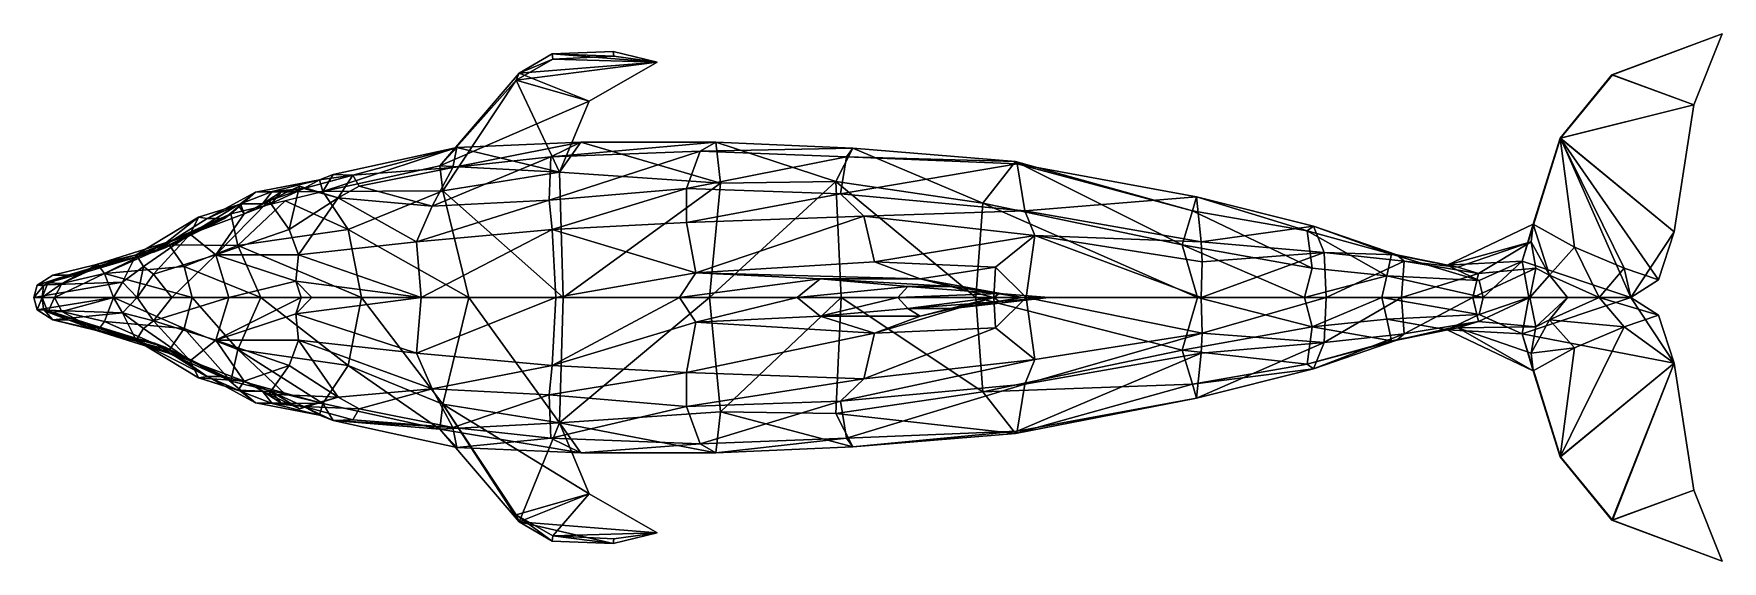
# Model space of a CAD drawing. Extents: x -4 to 4, y -1.25 to 1.25.
import ezdxf

# ---------------------------------------------------------------- set-up
doc = ezdxf.new("R2010")
doc.units = 0
doc.layers.add('dolph02', color=15, linetype='CONTINUOUS')

msp = doc.modelspace()

# ---------------------------------------------------------------- linework, layer by layer
at = {"layer": 'dolph02', "color": 0}
for points in [[(3.864916, 0.913591, 0.666968), (3.477261, 1.056589, 0.624121), (4, 1.251005, 0.627905)], [(4, 1.251005, 0.627905), (3.477261, 1.056589, 0.624121), (3.480078, 1.056589, 0.586947)], [(3.480078, 1.056589, 0.586947), (3.864916, 0.913591, 0.666968), (4, 1.251005, 0.627905)], [(-1.699679, 1.063954, 0.441479), (-1.713958, 1.030877, 0.415565), (-1.540056, 1.129963, 0.364686)], [(-1.540056, 1.129963, 0.364686), (-1.713958, 1.030877, 0.415565), (-1.046417, 1.115375, 0.366792)], [(-1.699679, 1.063954, 0.441479), (-1.543904, 1.155674, 0.391692), (-1.046417, 1.115375, 0.366792)], [(-1.540056, 1.129963, 0.364686), (-1.543904, 1.155674, 0.391692), (-1.699679, 1.063954, 0.441479)], [(-1.254445, 1.166652, 0.351507), (-1.046417, 1.115375, 0.366792), (-1.543904, 1.155674, 0.391692)], [(-1.252366, 1.144697, 0.33924), (-1.254445, 1.166652, 0.351507), (-1.543904, 1.155674, 0.391692)], [(-1.543904, 1.155674, 0.391692), (-1.540056, 1.129963, 0.364686), (-1.252366, 1.144697, 0.33924)], [(-1.046417, 1.115375, 0.366792), (-1.252366, 1.144697, 0.33924), (-1.540056, 1.129963, 0.364686)], [(-1.046417, 1.115375, 0.366792), (-1.254445, 1.166652, 0.351507), (-1.252366, 1.144697, 0.33924)], [(-1.713958, 1.030877, 0.415565), (-1.699679, 1.063954, 0.441479), (-2.07538, 0.623697, 0.632305)], [(-2.07538, 0.623697, 0.632305), (-1.699679, 1.063954, 0.441479), (-1.368188, 0.931935, 0.530276)], [(-1.368188, 0.931935, 0.530276), (-1.046417, 1.115375, 0.366792), (-1.713958, 1.030877, 0.415565)], [(-1.046417, 1.115375, 0.366792), (-1.368188, 0.931935, 0.530276), (-1.699679, 1.063954, 0.441479)], [(3.231511, 0.755717, 0.717809), (3.233691, 0.755717, 0.65437), (3.480078, 1.056589, 0.586947)], [(3.480078, 1.056589, 0.586947), (3.477261, 1.056589, 0.624121), (3.231511, 0.755717, 0.717809)], [(3.231511, 0.755717, 0.717809), (3.477261, 1.056589, 0.624121), (3.864916, 0.913591, 0.666968)], [(3.864916, 0.913591, 0.666968), (3.480078, 1.056589, 0.586947), (3.233691, 0.755717, 0.65437)], [(-2.07538, 0.623697, 0.632305), (-2.061754, 0.506266, 0.487539), (-1.713958, 1.030877, 0.415565)], [(-1.713958, 1.030877, 0.415565), (-2.061754, 0.506266, 0.487539), (-1.509323, 0.594376, 0.666291)], [(-1.509323, 0.594376, 0.666291), (-1.368188, 0.931935, 0.530276), (-1.713958, 1.030877, 0.415565)], [(-1.368188, 0.931935, 0.530276), (-1.509323, 0.594376, 0.666291), (-2.07538, 0.623697, 0.632305)], [(3.864916, 0.913591, 0.666968), (3.7722, 0.311849, 0.742648), (3.231511, 0.755717, 0.717809)], [(3.233691, 0.755717, 0.65437), (3.7722, 0.311849, 0.742648), (3.864916, 0.913591, 0.666968)], [(-1.407953, 0.737373, 1.132689), (-1.549743, 0.667752, 1.508992), (-2.014711, 0.616332, 1.407761)], [(-2.014711, 0.616332, 1.407761), (-1.995461, 0.711807, 1.063815), (-1.407953, 0.737373, 1.132689)], [(-1.509323, 0.594376, 0.666291), (-1.407953, 0.737373, 1.132689), (-1.995461, 0.711807, 1.063815)], [(-0.768554, 0.737373, 1.087203), (-0.84193, 0.693463, 1.358752), (-1.549743, 0.667752, 1.508992)], [(-1.549743, 0.667752, 1.508992), (-1.407953, 0.737373, 1.132689), (-0.768554, 0.737373, 1.087203)], [(-1.407953, 0.737373, 1.132689), (-1.509323, 0.594376, 0.666291), (-0.746455, 0.542955, 0.595525)], [(-0.746455, 0.542955, 0.595525), (-0.768554, 0.737373, 1.087203), (-1.407953, 0.737373, 1.132689)], [(-0.84193, 0.693463, 1.358752), (-0.768554, 0.737373, 1.087203), (-0.119145, 0.708052, 1.090813)], [(-0.199889, 0.550321, 0.62499), (-0.119145, 0.708052, 1.090813), (-0.768554, 0.737373, 1.087203)], [(-0.768554, 0.737373, 1.087203), (-0.746455, 0.542955, 0.595525), (-0.199889, 0.550321, 0.62499)], [(3.10482, 0.348537, 0.912976), (3.051574, 0.172462, 0.687838), (3.233691, 0.755717, 0.65437)], [(3.051574, 0.172462, 0.687838), (3.566255, 0, 0.819774), (3.233691, 0.755717, 0.65437)], [(3.233691, 0.755717, 0.65437), (3.231511, 0.755717, 0.717809), (3.10482, 0.348537, 0.912976)], [(3.231511, 0.755717, 0.717809), (3.300796, 0.238473, 0.872694), (3.10482, 0.348537, 0.912976)], [(3.231511, 0.755717, 0.717809), (3.7722, 0.311849, 0.742648), (3.69772, 0.084354, 0.815966)], [(3.69772, 0.084354, 0.815966), (3.535598, 0.139385, 0.823975), (3.231511, 0.755717, 0.717809)], [(3.231511, 0.755717, 0.717809), (3.535598, 0.139385, 0.823975), (3.300796, 0.238473, 0.872694)], [(3.7722, 0.311849, 0.742648), (3.233691, 0.755717, 0.65437), (3.566255, 0, 0.819774)], [(-1.995461, 0.711807, 1.063815), (-2.582183, 0.583398, 0.913712), (-2.630337, 0.502656, 0.73364)], [(-2.630337, 0.502656, 0.73364), (-2.07538, 0.623697, 0.632305), (-1.995461, 0.711807, 1.063815)], [(-2.487793, 0.579643, 1.16357), (-2.582183, 0.583398, 0.913712), (-1.995461, 0.711807, 1.063815)], [(-1.995461, 0.711807, 1.063815), (-2.014711, 0.616332, 1.407761), (-2.487793, 0.579643, 1.16357)], [(-1.549743, 0.667752, 1.508992), (-1.558352, 0.462213, 1.848429), (-2.111991, 0.432891, 1.655139)], [(-2.111991, 0.432891, 1.655139), (-2.014711, 0.616332, 1.407761), (-1.549743, 0.667752, 1.508992)], [(-1.995461, 0.711807, 1.063815), (-2.07538, 0.623697, 0.632305), (-1.509323, 0.594376, 0.666291)], [(-0.84193, 0.693463, 1.358752), (-0.907939, 0.517244, 1.817353), (-1.558352, 0.462213, 1.848429)], [(-1.558352, 0.462213, 1.848429), (-1.549743, 0.667752, 1.508992), (-0.84193, 0.693463, 1.358752)], [(-0.907939, 0.517244, 1.817353), (-0.84193, 0.693463, 1.358752), (-0.148467, 0.667752, 1.432127)], [(-0.148467, 0.667752, 1.432127), (-0.17779, 0.491678, 1.79901), (-0.907939, 0.517244, 1.817353)], [(-0.119145, 0.708052, 1.090813), (-0.148467, 0.667752, 1.432127), (-0.84193, 0.693463, 1.358752)], [(-0.119145, 0.708052, 1.090813), (-0.199889, 0.550321, 0.62499), (0.497185, 0.447623, 0.588302)], [(-0.17779, 0.491678, 1.79901), (-0.148467, 0.667752, 1.432127), (0.658671, 0.634675, 1.344019)], [(-0.148467, 0.667752, 1.432127), (-0.119145, 0.708052, 1.090813), (0.651303, 0.645653, 0.955183)], [(0.651303, 0.645653, 0.955183), (0.658671, 0.634675, 1.344019), (-0.148467, 0.667752, 1.432127)], [(0.497185, 0.447623, 0.588302), (0.651303, 0.645653, 0.955183), (-0.119145, 0.708052, 1.090813)], [(0.651303, 0.645653, 0.955183), (0.497185, 0.447623, 0.588302), (1.440729, 0.249449, 0.633347)], [(0.658671, 0.634675, 1.344019), (0.651303, 0.645653, 0.955183), (1.489652, 0.410935, 0.936933)], [(1.440729, 0.249449, 0.633347), (1.489652, 0.410935, 0.936933), (0.651303, 0.645653, 0.955183)], [(-2.487793, 0.579643, 1.16357), (-2.720284, 0.517244, 1.112884), (-2.645588, 0.557688, 0.904197)], [(-2.720284, 0.517244, 1.112884), (-2.487793, 0.579643, 1.16357), (-2.557632, 0.473334, 1.430699)], [(-2.582183, 0.583398, 0.913712), (-2.645588, 0.557688, 0.904197), (-2.630337, 0.502656, 0.73364)], [(-2.645588, 0.557688, 0.904197), (-2.582183, 0.583398, 0.913712), (-2.487793, 0.579643, 1.16357)], [(-2.061754, 0.506266, 0.487539), (-2.07538, 0.623697, 0.632305), (-2.630337, 0.502656, 0.73364)], [(-2.45762, 0.528367, 1.34876), (-2.557632, 0.473334, 1.430699), (-2.487793, 0.579643, 1.16357)], [(-2.45762, 0.528367, 1.34876), (-2.487793, 0.579643, 1.16357), (-2.014711, 0.616332, 1.407761)], [(-2.111991, 0.432891, 1.655139), (-2.45762, 0.528367, 1.34876), (-2.014711, 0.616332, 1.407761)], [(-1.491598, 0, 0.436539), (-1.509323, 0.594376, 0.666291), (-2.061754, 0.506266, 0.487539)], [(-0.746455, 0.542955, 0.595525), (-1.509323, 0.594376, 0.666291), (-1.491598, 0, 0.436539)], [(0.658671, 0.634675, 1.344019), (0.695358, 0.410935, 1.685189), (-0.17779, 0.491678, 1.79901)], [(1.489652, 0.410935, 0.936933), (1.508366, 0.476945, 1.290917), (0.658671, 0.634675, 1.344019)], [(0.695358, 0.410935, 1.685189), (0.658671, 0.634675, 1.344019), (1.508366, 0.476945, 1.290917)], [(-2.949983, 0.4989, 0.874268), (-3.02002, 0.443868, 0.961109), (-3.17811, 0.374248, 0.830755)], [(-3.17811, 0.374248, 0.830755), (-3.096178, 0.374248, 0.66553), (-2.949983, 0.4989, 0.874268)], [(-2.949983, 0.4989, 0.874268), (-3.096178, 0.374248, 0.66553), (-3.066291, 0.396202, 0.582169)], [(-3.066291, 0.396202, 0.582169), (-2.630337, 0.502656, 0.73364), (-2.949983, 0.4989, 0.874268)], [(-2.915851, 0.443868, 1.107103), (-3.02002, 0.443868, 0.961109), (-2.870473, 0.502656, 0.945059)], [(-3.02002, 0.443868, 0.961109), (-2.949983, 0.4989, 0.874268), (-2.870473, 0.502656, 0.945059)], [(-2.949983, 0.4989, 0.874268), (-2.645588, 0.557688, 0.904197), (-2.870473, 0.502656, 0.945059)], [(-2.630337, 0.502656, 0.73364), (-2.645588, 0.557688, 0.904197), (-2.949983, 0.4989, 0.874268)], [(-2.830175, 0.4989, 1.074184), (-2.915851, 0.443868, 1.107103), (-2.870473, 0.502656, 0.945059)], [(-2.790169, 0.322826, 1.468428), (-2.88568, 0.458601, 1.292291), (-2.74125, 0.528367, 1.25826)], [(-2.720284, 0.517244, 1.112884), (-2.74125, 0.528367, 1.25826), (-2.88568, 0.458601, 1.292291)], [(-2.88568, 0.458601, 1.292291), (-2.872304, 0.447623, 1.188129), (-2.720284, 0.517244, 1.112884)], [(-2.645588, 0.557688, 0.904197), (-2.720284, 0.517244, 1.112884), (-2.870473, 0.502656, 0.945059)], [(-2.720284, 0.517244, 1.112884), (-2.830175, 0.4989, 1.074184), (-2.870473, 0.502656, 0.945059)], [(-2.630337, 0.502656, 0.73364), (-2.80814, 0.458601, 0.674787), (-2.510428, 0.322826, 0.359155)], [(-2.74125, 0.528367, 1.25826), (-2.557632, 0.473334, 1.430699), (-2.790169, 0.322826, 1.468428)], [(-2.557632, 0.473334, 1.430699), (-2.74125, 0.528367, 1.25826), (-2.720284, 0.517244, 1.112884)], [(-2.630337, 0.502656, 0.73364), (-2.510428, 0.322826, 0.359155), (-2.061754, 0.506266, 0.487539)], [(-2.557632, 0.473334, 1.430699), (-2.45762, 0.528367, 1.34876), (-2.111991, 0.432891, 1.655139)], [(-1.938238, 0, 0.377991), (-2.061754, 0.506266, 0.487539), (-2.510428, 0.322826, 0.359155)], [(-2.061754, 0.506266, 0.487539), (-1.938238, 0, 0.377991), (-1.491598, 0, 0.436539)], [(-1.543219, 0.322826, 2.119513), (-1.558352, 0.462213, 1.848429), (-0.907939, 0.517244, 1.817353)], [(-0.907939, 0.517244, 1.817353), (-0.907939, 0.355903, 2.07417), (-1.543219, 0.322826, 2.119513)], [(-1.491598, 0, 0.436539), (-0.797876, 0, 0.404862), (-0.746455, 0.542955, 0.595525)], [(-0.907939, 0.355903, 2.07417), (-0.907939, 0.517244, 1.817353), (-0.17779, 0.491678, 1.79901)], [(-0.17779, 0.491678, 1.79901), (-0.067725, 0.385224, 2.052071), (-0.907939, 0.355903, 2.07417)], [(-0.797876, 0, 0.404862), (-0.174178, 0, 0.45614), (-0.199889, 0.550321, 0.62499)], [(-0.199889, 0.550321, 0.62499), (-0.746455, 0.542955, 0.595525), (-0.797876, 0, 0.404862)], [(0.464252, 0, 0.430429), (0.497185, 0.447623, 0.588302), (-0.199889, 0.550321, 0.62499)], [(-0.199889, 0.550321, 0.62499), (-0.174178, 0, 0.45614), (0.464252, 0, 0.430429)], [(-0.067725, 0.385224, 2.052071), (-0.17779, 0.491678, 1.79901), (0.695358, 0.410935, 1.685189)], [(-3.031353, 0.440257, 1.002633), (-3.00387, 0.396202, 1.199061), (-3.258283, 0.300872, 0.973515)], [(-3.258283, 0.300872, 0.973515), (-3.219236, 0.381614, 0.911425), (-3.031353, 0.440257, 1.002633)], [(-3.031353, 0.440257, 1.002633), (-3.219236, 0.381614, 0.911425), (-3.17811, 0.374248, 0.830755)], [(-3.17811, 0.374248, 0.830755), (-3.02002, 0.443868, 0.961109), (-3.031353, 0.440257, 1.002633)], [(-3.137704, 0.201784, 1.317002), (-3.00387, 0.396202, 1.199061), (-2.88568, 0.458601, 1.292291)], [(-2.88568, 0.458601, 1.292291), (-2.790169, 0.322826, 1.468428), (-3.137704, 0.201784, 1.317002)], [(-2.80814, 0.458601, 0.674787), (-3.066291, 0.396202, 0.582169), (-3.033529, 0.245839, 0.266523)], [(-3.033529, 0.245839, 0.266523), (-2.510428, 0.322826, 0.359155), (-2.80814, 0.458601, 0.674787)], [(-3.00387, 0.396202, 1.199061), (-3.031353, 0.440257, 1.002633), (-3.02002, 0.443868, 0.961109)], [(-3.02002, 0.443868, 0.961109), (-2.915851, 0.443868, 1.107103), (-3.00387, 0.396202, 1.199061)], [(-3.00387, 0.396202, 1.199061), (-2.872304, 0.447623, 1.188129), (-2.88568, 0.458601, 1.292291)], [(-2.746011, 0.201784, 1.556795), (-2.790169, 0.322826, 1.468428), (-2.557632, 0.473334, 1.430699)], [(-2.186688, 0.264183, 1.863826), (-2.746011, 0.201784, 1.556795), (-2.557632, 0.473334, 1.430699)], [(-2.557632, 0.473334, 1.430699), (-2.111991, 0.432891, 1.655139), (-2.186688, 0.264183, 1.863826)], [(-1.558352, 0.462213, 1.848429), (-1.543219, 0.322826, 2.119513), (-2.186688, 0.264183, 1.863826)], [(-2.186688, 0.264183, 1.863826), (-2.111991, 0.432891, 1.655139), (-1.558352, 0.462213, 1.848429)], [(0.695358, 0.410935, 1.685189), (0.743023, 0.293504, 1.879607), (-0.067725, 0.385224, 2.052071)], [(0.497185, 0.447623, 0.588302), (0.464252, 0, 0.430429), (1.513324, 0, 0.591898)], [(1.513324, 0, 0.591898), (1.440729, 0.249449, 0.633347), (0.497185, 0.447623, 0.588302)], [(1.508366, 0.476945, 1.290917), (1.530652, 0.264183, 1.597945), (0.695358, 0.410935, 1.685189)], [(0.743023, 0.293504, 1.879607), (0.695358, 0.410935, 1.685189), (1.530652, 0.264183, 1.597945)], [(1.489652, 0.410935, 0.936933), (1.440729, 0.249449, 0.633347), (2.057514, 0.139385, 0.58016)], [(1.508366, 0.476945, 1.290917), (1.489652, 0.410935, 0.936933), (2.03351, 0.31546, 0.838347)], [(2.057514, 0.139385, 0.58016), (2.03351, 0.31546, 0.838347), (1.489652, 0.410935, 0.936933)], [(2.03351, 0.31546, 0.838347), (2.06389, 0.337559, 1.192844), (1.508366, 0.476945, 1.290917)], [(1.530652, 0.264183, 1.597945), (1.508366, 0.476945, 1.290917), (2.06389, 0.337559, 1.192844)], [(-3.219236, 0.381614, 0.911425), (-3.514718, 0.201784, 0.678276), (-3.427515, 0.216517, 0.531164)], [(-3.514718, 0.201784, 0.678276), (-3.219236, 0.381614, 0.911425), (-3.258283, 0.300872, 0.973515)], [(-3.427515, 0.216517, 0.531164), (-3.17811, 0.374248, 0.830755), (-3.219236, 0.381614, 0.911425)], [(-3.096178, 0.374248, 0.66553), (-3.17811, 0.374248, 0.830755), (-3.427515, 0.216517, 0.531164)], [(-3.427515, 0.216517, 0.531164), (-3.377228, 0.234861, 0.471764), (-3.096178, 0.374248, 0.66553)], [(-3.096178, 0.374248, 0.66553), (-3.377228, 0.234861, 0.471764), (-3.361425, 0.264183, 0.396822)], [(-3.361425, 0.264183, 0.396822), (-3.066291, 0.396202, 0.582169), (-3.096178, 0.374248, 0.66553)], [(-3.066291, 0.396202, 0.582169), (-3.361425, 0.264183, 0.396822), (-3.358341, 0.249449, 0.344967)], [(-3.033529, 0.245839, 0.266523), (-3.066291, 0.396202, 0.582169), (-3.358341, 0.249449, 0.344967)], [(-3.258283, 0.300872, 0.973515), (-3.00387, 0.396202, 1.199061), (-3.137704, 0.201784, 1.317002)], [(-2.746011, 0.201784, 1.556795), (-3.137704, 0.201784, 1.317002), (-2.790169, 0.322826, 1.468428)], [(-2.447683, 0, 0.317127), (-2.510428, 0.322826, 0.359155), (-3.033529, 0.245839, 0.266523)], [(-2.510428, 0.322826, 0.359155), (-2.447683, 0, 0.317127), (-1.938238, 0, 0.377991)], [(-2.164721, 0, 1.950269), (-2.186688, 0.264183, 1.863826), (-1.543219, 0.322826, 2.119513)], [(-1.543219, 0.322826, 2.119513), (-1.525892, 0, 2.19547), (-2.164721, 0, 1.950269)], [(-0.907939, 0.355903, 2.07417), (-0.863886, 0.117431, 2.290543), (-1.543219, 0.322826, 2.119513)], [(-1.525892, 0, 2.19547), (-1.543219, 0.322826, 2.119513), (-0.863886, 0.117431, 2.290543)], [(-0.863886, 0.117431, 2.290543), (-0.907939, 0.355903, 2.07417), (-0.067725, 0.385224, 2.052071)], [(-0.067725, 0.385224, 2.052071), (-0.016449, 0.168707, 2.264831), (-0.863886, 0.117431, 2.290543)], [(-0.016449, 0.168707, 2.264831), (-0.067725, 0.385224, 2.052071), (0.743023, 0.293504, 1.879607)], [(2.06389, 0.337559, 1.192844), (2.114522, 0.212762, 1.413597), (1.530652, 0.264183, 1.597945)], [(2.06389, 0.337559, 1.192844), (2.03351, 0.31546, 0.838347), (2.433396, 0.205396, 0.833844)], [(2.433396, 0.205396, 0.833844), (2.458041, 0.201784, 1.053202), (2.06389, 0.337559, 1.192844)], [(2.114522, 0.212762, 1.413597), (2.06389, 0.337559, 1.192844), (2.458041, 0.201784, 1.053202)], [(2.696008, 0.154119, 0.808293), (3.10482, 0.348537, 0.912976), (3.094381, 0.264183, 0.95669)], [(3.051574, 0.172462, 0.687838), (3.10482, 0.348537, 0.912976), (2.696008, 0.154119, 0.808293)], [(3.182287, 0.106453, 0.970882), (3.094381, 0.264183, 0.95669), (3.10482, 0.348537, 0.912976)], [(3.10482, 0.348537, 0.912976), (3.300796, 0.238473, 0.872694), (3.182287, 0.106453, 0.970882)], [(-3.697377, 0.157729, 0.163267), (-3.361425, 0.264183, 0.396822), (-3.377228, 0.234861, 0.471764)], [(-3.361425, 0.264183, 0.396822), (-3.697377, 0.157729, 0.163267), (-3.664451, 0.113676, 0.11647)], [(-3.664451, 0.113676, 0.11647), (-3.358341, 0.249449, 0.344967), (-3.361425, 0.264183, 0.396822)], [(-3.286785, 0.146753, 0.276408), (-3.358341, 0.249449, 0.344967), (-3.664451, 0.113676, 0.11647)], [(-3.479981, 0.146753, 0.785834), (-3.514718, 0.201784, 0.678276), (-3.258283, 0.300872, 0.973515)], [(-3.479981, 0.146753, 0.785834), (-3.258283, 0.300872, 0.973515), (-3.432577, 0.110064, 1.091194)], [(-3.137704, 0.201784, 1.317002), (-3.432577, 0.110064, 1.091194), (-3.258283, 0.300872, 0.973515)], [(-3.358341, 0.249449, 0.344967), (-3.286785, 0.146753, 0.276408), (-3.033529, 0.245839, 0.266523)], [(-2.923593, 0, 0.216807), (-3.033529, 0.245839, 0.266523), (-3.286785, 0.146753, 0.276408)], [(-3.033529, 0.245839, 0.266523), (-2.923593, 0, 0.216807), (-2.447683, 0, 0.317127)], [(-2.186688, 0.264183, 1.863826), (-2.164721, 0, 1.950269), (-2.746011, 0.201784, 1.556795)], [(0.743023, 0.293504, 1.879607), (0.555973, 0.143141, 2.151157), (-0.016449, 0.168707, 2.264831)], [(0.702724, 0, 2.052071), (0.555973, 0.143141, 2.151157), (0.743023, 0.293504, 1.879607)], [(1.53142, 0, 1.768922), (0.702724, 0, 2.052071), (0.743023, 0.293504, 1.879607)], [(0.743023, 0.293504, 1.879607), (1.535584, 0.168707, 1.707661), (1.53142, 0, 1.768922)], [(1.530652, 0.264183, 1.597945), (1.535584, 0.168707, 1.707661), (0.743023, 0.293504, 1.879607)], [(1.440729, 0.249449, 0.633347), (1.513324, 0, 0.591898), (2.020607, 0, 0.548163)], [(2.020607, 0, 0.548163), (2.057514, 0.139385, 0.58016), (1.440729, 0.249449, 0.633347)], [(2.114522, 0.212762, 1.413597), (1.535584, 0.168707, 1.707661), (1.530652, 0.264183, 1.597945)], [(2.411182, 0.102698, 0.649631), (2.433396, 0.205396, 0.833844), (2.03351, 0.31546, 0.838347)], [(2.03351, 0.31546, 0.838347), (2.057514, 0.139385, 0.58016), (2.411182, 0.102698, 0.649631)], [(3.094381, 0.264183, 0.95669), (2.746918, 0.143141, 0.986763), (2.696008, 0.154119, 0.808293)], [(2.845411, 0.113676, 1.113487), (2.746918, 0.143141, 0.986763), (3.094381, 0.264183, 0.95669)], [(3.094381, 0.264183, 0.95669), (3.117374, 0.139385, 1.066242), (2.845411, 0.113676, 1.113487)], [(3.182287, 0.106453, 0.970882), (3.117374, 0.139385, 1.066242), (3.094381, 0.264183, 0.95669)], [(3.566255, 0, 0.819774), (3.69772, 0.084354, 0.815966), (3.7722, 0.311849, 0.742648)], [(-3.983537, 0.058643, 0.220237), (-3.909453, 0.106453, 0.269302), (-3.514718, 0.201784, 0.678276)], [(-3.514718, 0.201784, 0.678276), (-3.579279, 0.073376, 0.698424), (-3.983537, 0.058643, 0.220237)], [(-3.514718, 0.201784, 0.678276), (-3.909453, 0.106453, 0.269302), (-3.839069, 0.106453, 0.230262)], [(-3.839069, 0.106453, 0.230262), (-3.427515, 0.216517, 0.531164), (-3.514718, 0.201784, 0.678276)], [(-3.427515, 0.216517, 0.531164), (-3.839069, 0.106453, 0.230262), (-3.748872, 0.121042, 0.208129)], [(-3.748872, 0.121042, 0.208129), (-3.377228, 0.234861, 0.471764), (-3.427515, 0.216517, 0.531164)], [(-3.377228, 0.234861, 0.471764), (-3.748872, 0.121042, 0.208129), (-3.697377, 0.157729, 0.163267)], [(-3.514718, 0.201784, 0.678276), (-3.479981, 0.146753, 0.785834), (-3.579279, 0.073376, 0.698424)], [(-3.346441, 0, 1.198104), (-3.432577, 0.110064, 1.091194), (-3.137704, 0.201784, 1.317002)], [(-3.137704, 0.201784, 1.317002), (-3.075267, 0, 1.403851), (-3.346441, 0, 1.198104)], [(-3.075267, 0, 1.403851), (-3.137704, 0.201784, 1.317002), (-2.75811, 0.076987, 1.587368)], [(-3.137704, 0.201784, 1.317002), (-2.746011, 0.201784, 1.556795), (-2.75811, 0.076987, 1.587368)], [(-2.75811, 0.076987, 1.587368), (-2.746011, 0.201784, 1.556795), (-2.164721, 0, 1.950269)], [(-0.863886, 0.117431, 2.290543), (-0.016449, 0.168707, 2.264831), (0.200068, 0.08811, 2.57307)], [(0.200068, 0.08811, 2.57307), (-0.016449, 0.168707, 2.264831), (0.555973, 0.143141, 2.151157)], [(2.114522, 0.212762, 1.413597), (2.124038, 0, 1.583036), (1.53142, 0, 1.768922)], [(1.53142, 0, 1.768922), (1.535584, 0.168707, 1.707661), (2.114522, 0.212762, 1.413597)], [(2.124038, 0, 1.583036), (2.114522, 0.212762, 1.413597), (2.492853, 0.172462, 1.230714)], [(2.458041, 0.201784, 1.053202), (2.492853, 0.172462, 1.230714), (2.114522, 0.212762, 1.413597)], [(2.492853, 0.172462, 1.230714), (2.479676, 0, 1.458655), (2.124038, 0, 1.583036)], [(2.433396, 0.205396, 0.833844), (2.411182, 0.102698, 0.649631), (2.84866, 0.080742, 0.66726)], [(2.458041, 0.201784, 1.053202), (2.433396, 0.205396, 0.833844), (2.696008, 0.154119, 0.808293)], [(2.84866, 0.080742, 0.66726), (2.696008, 0.154119, 0.808293), (2.433396, 0.205396, 0.833844)], [(2.696008, 0.154119, 0.808293), (2.746918, 0.143141, 0.986763), (2.458041, 0.201784, 1.053202)], [(2.492853, 0.172462, 1.230714), (2.458041, 0.201784, 1.053202), (2.746918, 0.143141, 0.986763)], [(2.479676, 0, 1.458655), (2.492853, 0.172462, 1.230714), (2.845411, 0.113676, 1.113487)], [(2.746918, 0.143141, 0.986763), (2.845411, 0.113676, 1.113487), (2.492853, 0.172462, 1.230714)], [(3.051574, 0.172462, 0.687838), (2.696008, 0.154119, 0.808293), (2.84866, 0.080742, 0.66726)], [(3.051574, 0.172462, 0.687838), (2.84866, 0.080742, 0.66726), (2.867586, 0, 0.643766)], [(2.867586, 0, 0.643766), (3.084008, 0, 0.666461), (3.051574, 0.172462, 0.687838)], [(3.051574, 0.172462, 0.687838), (3.084008, 0, 0.666461), (3.566255, 0, 0.819774)], [(3.417171, 0, 0.870433), (3.182287, 0.106453, 0.970882), (3.300796, 0.238473, 0.872694)], [(3.300796, 0.238473, 0.872694), (3.535598, 0.139385, 0.823975), (3.417171, 0, 0.870433)], [(-3.839069, 0.106453, 0.230262), (-3.909453, 0.106453, 0.269302), (-3.983537, 0.058643, 0.220237)], [(-3.983537, 0.058643, 0.220237), (-3.95335, 0.055033, 0.140475), (-3.839069, 0.106453, 0.230262)], [(-3.839069, 0.106453, 0.230262), (-3.95335, 0.055033, 0.140475), (-3.933805, 0.069764, 0.065222)], [(-3.748872, 0.121042, 0.208129), (-3.933805, 0.069764, 0.065222), (-3.866862, 0.066009, 0.030092)], [(-3.933805, 0.069764, 0.065222), (-3.748872, 0.121042, 0.208129), (-3.839069, 0.106453, 0.230262)], [(-3.664451, 0.113676, 0.11647), (-3.866862, 0.066009, 0.030092), (-3.902408, 0)], [(-3.902408, 0), (-3.622211, 0, 0.094553), (-3.664451, 0.113676, 0.11647)], [(-3.664451, 0.113676, 0.11647), (-3.697377, 0.157729, 0.163267), (-3.866862, 0.066009, 0.030092)], [(-3.866862, 0.066009, 0.030092), (-3.697377, 0.157729, 0.163267), (-3.748872, 0.121042, 0.208129)], [(-3.248909, 0, 0.243837), (-3.286785, 0.146753, 0.276408), (-3.664451, 0.113676, 0.11647)], [(-3.664451, 0.113676, 0.11647), (-3.622211, 0, 0.094553), (-3.248909, 0, 0.243837)], [(-3.510258, 0, 1.042427), (-3.579279, 0.073376, 0.698424), (-3.479981, 0.146753, 0.785834)], [(-3.479981, 0.146753, 0.785834), (-3.432577, 0.110064, 1.091194), (-3.510258, 0, 1.042427)], [(-3.510258, 0, 1.042427), (-3.432577, 0.110064, 1.091194), (-3.346441, 0, 1.198104)], [(-3.286785, 0.146753, 0.276408), (-3.248909, 0, 0.243837), (-2.923593, 0, 0.216807)], [(-0.863886, 0.117431, 2.290543), (-0.940873, 0, 2.30152), (-1.525892, 0, 2.19547)], [(-0.940873, 0, 2.30152), (-0.863886, 0.117431, 2.290543), (-0.273266, 0.08811, 2.785832)], [(-0.273266, 0.08811, 2.785832), (-0.38333, 0, 2.804176), (-0.940873, 0, 2.30152)], [(0.200068, 0.08811, 2.57307), (-0.273266, 0.08811, 2.785832), (-0.863886, 0.117431, 2.290543)], [(-0.38333, 0, 2.804176), (-0.273266, 0.08811, 2.785832), (0.141425, 0.051421, 2.991373)], [(0.354189, 0.051421, 2.741777), (0.141425, 0.051421, 2.991373), (-0.273266, 0.08811, 2.785832)], [(-0.273266, 0.08811, 2.785832), (0.200068, 0.08811, 2.57307), (0.354189, 0.051421, 2.741777)], [(0.555973, 0.143141, 2.151157), (0.548605, 0, 2.411584), (0.200068, 0.08811, 2.57307)], [(0.200068, 0.08811, 2.57307), (0.548605, 0, 2.411584), (0.68438, 0, 2.712456)], [(0.68438, 0, 2.712456), (0.354189, 0.051421, 2.741777), (0.200068, 0.08811, 2.57307)], [(0.702724, 0, 2.052071), (0.548605, 0, 2.411584), (0.555973, 0.143141, 2.151157)], [(2.411182, 0.102698, 0.649631), (2.057514, 0.139385, 0.58016), (2.020607, 0, 0.548163)], [(2.020607, 0, 0.548163), (2.38787, 0, 0.589101), (2.411182, 0.102698, 0.649631)], [(2.411182, 0.102698, 0.649631), (2.38787, 0, 0.589101), (2.867586, 0, 0.643766)], [(2.867586, 0, 0.643766), (2.84866, 0.080742, 0.66726), (2.411182, 0.102698, 0.649631)], [(2.845411, 0.113676, 1.113487), (2.818886, 0, 1.325071), (2.479676, 0, 1.458655)], [(3.117374, 0.139385, 1.066242), (3.087764, 0, 1.196584), (2.818886, 0, 1.325071)], [(2.818886, 0, 1.325071), (2.845411, 0.113676, 1.113487), (3.117374, 0.139385, 1.066242)], [(3.087764, 0, 1.196584), (3.117374, 0.139385, 1.066242), (3.182287, 0.106453, 0.970882)], [(3.182287, 0.106453, 0.970882), (3.267614, 0, 0.984461), (3.087764, 0, 1.196584)], [(3.182287, 0.106453, 0.970882), (3.417171, 0, 0.870433), (3.267614, 0, 0.984461)], [(3.566255, 0, 0.819774), (3.417171, 0, 0.870433), (3.535598, 0.139385, 0.823975)], [(3.535598, 0.139385, 0.823975), (3.69772, 0.084354, 0.815966), (3.566255, 0, 0.819774)], [(-3.579279, 0.073376, 0.698424), (-3.622325, 0, 0.66881), (-4, 0, 0.243634)], [(-4, 0, 0.243634), (-3.983537, 0.058643, 0.220237), (-3.579279, 0.073376, 0.698424)], [(-3.95335, 0.055033, 0.140475), (-3.983537, 0.058643, 0.220237), (-4, 0, 0.243634)], [(-4, 0, 0.243634), (-3.960393, 0, 0.144684), (-3.95335, 0.055033, 0.140475)], [(-3.983537, -0.058643, 0.220237), (-4, 0, 0.243634), (-3.622325, 0, 0.66881)], [(-3.960393, 0, 0.144684), (-4, 0, 0.243634), (-3.983537, -0.058643, 0.220237)], [(-3.622325, 0, 0.66881), (-3.579279, -0.073376, 0.698424), (-3.983537, -0.058643, 0.220237)], [(-3.983537, -0.058643, 0.220237), (-3.95335, -0.055033, 0.140475), (-3.960393, 0, 0.144684)], [(-3.933805, 0.069764, 0.065222), (-3.95335, 0.055033, 0.140475), (-3.960393, 0, 0.144684)], [(-3.960393, 0, 0.144684), (-3.960347, 0, 0.056267), (-3.933805, 0.069764, 0.065222)], [(-3.960347, 0, 0.056267), (-3.960393, 0, 0.144684), (-3.95335, -0.055033, 0.140475)], [(-3.866862, 0.066009, 0.030092), (-3.933805, 0.069764, 0.065222), (-3.960347, 0, 0.056267)], [(-3.960347, 0, 0.056267), (-3.902408, 0), (-3.866862, 0.066009, 0.030092)], [(-3.902408, 0), (-3.960347, 0, 0.056267), (-3.933805, -0.069764, 0.065222)], [(-3.95335, -0.055033, 0.140475), (-3.933805, -0.069764, 0.065222), (-3.960347, 0, 0.056267)], [(-3.933805, -0.069764, 0.065222), (-3.866862, -0.066009, 0.030092), (-3.902408, 0)], [(-3.622211, 0, 0.094553), (-3.902408, 0), (-3.866862, -0.066009, 0.030092)], [(-3.866862, -0.066009, 0.030092), (-3.664451, -0.113676, 0.11647), (-3.622211, 0, 0.094553)], [(-3.622211, 0, 0.094553), (-3.664451, -0.113676, 0.11647), (-3.286785, -0.146753, 0.276408)], [(-3.622325, 0, 0.66881), (-3.579279, 0.073376, 0.698424), (-3.510258, 0, 1.042427)], [(-3.510258, 0, 1.042427), (-3.579279, -0.073376, 0.698424), (-3.622325, 0, 0.66881)], [(-3.286785, -0.146753, 0.276408), (-3.248909, 0, 0.243837), (-3.622211, 0, 0.094553)], [(-3.579279, -0.073376, 0.698424), (-3.510258, 0, 1.042427), (-3.432577, -0.110064, 1.091194)], [(-3.346441, 0, 1.198104), (-3.432577, -0.110064, 1.091194), (-3.510258, 0, 1.042427)], [(-3.432577, -0.110064, 1.091194), (-3.346441, 0, 1.198104), (-3.075267, 0, 1.403851)], [(-3.075267, 0, 1.403851), (-3.137704, -0.201784, 1.317002), (-3.432577, -0.110064, 1.091194)], [(-3.248909, 0, 0.243837), (-3.286785, -0.146753, 0.276408), (-3.033529, -0.245839, 0.266523)], [(-3.033529, -0.245839, 0.266523), (-2.923593, 0, 0.216807), (-3.248909, 0, 0.243837)], [(-2.732893, 0, 1.62571), (-2.75811, -0.076987, 1.587368), (-3.137704, -0.201784, 1.317002)], [(-3.137704, -0.201784, 1.317002), (-3.075267, 0, 1.403851), (-2.732893, 0, 1.62571)], [(-2.75811, 0.076987, 1.587368), (-2.732893, 0, 1.62571), (-3.075267, 0, 1.403851)], [(-2.923593, 0, 0.216807), (-3.033529, -0.245839, 0.266523), (-2.510428, -0.322826, 0.359155)], [(-2.510428, -0.322826, 0.359155), (-2.447683, 0, 0.317127), (-2.923593, 0, 0.216807)], [(-2.164721, 0, 1.950269), (-2.682962, 0, 1.650985), (-2.75811, 0.076987, 1.587368)], [(-2.682962, 0, 1.650985), (-2.732893, 0, 1.62571), (-2.75811, 0.076987, 1.587368)], [(-2.75811, -0.076987, 1.587368), (-2.682962, 0, 1.650985), (-2.164721, 0, 1.950269)], [(-2.164721, 0, 1.950269), (-2.186688, -0.264183, 1.863826), (-2.75811, -0.076987, 1.587368)], [(-2.75811, -0.076987, 1.587368), (-2.732893, 0, 1.62571), (-2.682962, 0, 1.650985)], [(-2.447683, 0, 0.317127), (-2.510428, -0.322826, 0.359155), (-2.061754, -0.506266, 0.487539)], [(-2.061754, -0.506266, 0.487539), (-1.938238, 0, 0.377991), (-2.447683, 0, 0.317127)], [(-2.186688, -0.264183, 1.863826), (-2.164721, 0, 1.950269), (-1.525892, 0, 2.19547)], [(-1.525892, 0, 2.19547), (-1.543219, -0.322826, 2.119513), (-2.186688, -0.264183, 1.863826)], [(-1.938238, 0, 0.377991), (-2.061754, -0.506266, 0.487539), (-1.509323, -0.594376, 0.666291)], [(-1.509323, -0.594376, 0.666291), (-1.491598, 0, 0.436539), (-1.938238, 0, 0.377991)], [(-1.543219, -0.322826, 2.119513), (-1.525892, 0, 2.19547), (-0.940873, 0, 2.30152)], [(-0.940873, 0, 2.30152), (-0.863886, -0.117431, 2.290543), (-1.543219, -0.322826, 2.119513)], [(-1.509323, -0.594376, 0.666291), (-0.746455, -0.542955, 0.595525), (-0.797876, 0, 0.404862)], [(-0.797876, 0, 0.404862), (-1.491598, 0, 0.436539), (-1.509323, -0.594376, 0.666291)], [(-0.863886, -0.117431, 2.290543), (-0.940873, 0, 2.30152), (-0.38333, 0, 2.804176)], [(-0.38333, 0, 2.804176), (-0.273266, -0.08811, 2.785832), (-0.863886, -0.117431, 2.290543)], [(-0.174178, 0, 0.45614), (-0.797876, 0, 0.404862), (-0.746455, -0.542955, 0.595525)], [(-0.746455, -0.542955, 0.595525), (-0.199889, -0.550321, 0.62499), (-0.174178, 0, 0.45614)], [(0.141425, 0.051421, 2.991373), (0.093616, 0, 3.035281), (-0.38333, 0, 2.804176)], [(-0.273266, -0.08811, 2.785832), (-0.38333, 0, 2.804176), (0.093616, 0, 3.035281)], [(0.093616, 0, 3.035281), (0.141425, -0.051421, 2.991373), (-0.273266, -0.08811, 2.785832)], [(-0.174178, 0, 0.45614), (-0.199889, -0.550321, 0.62499), (0.497185, -0.447623, 0.588302)], [(0.497185, -0.447623, 0.588302), (0.464252, 0, 0.430429), (-0.174178, 0, 0.45614)], [(-0.016449, -0.168707, 2.264831), (0.200068, -0.08811, 2.57307), (0.548605, 0, 2.411584)], [(0.548605, 0, 2.411584), (0.555973, -0.143141, 2.151157), (-0.016449, -0.168707, 2.264831)], [(0.093616, 0, 3.035281), (0.141425, 0.051421, 2.991373), (0.574316, 0.018344, 3.00596)], [(0.574316, 0.018344, 3.00596), (0.548605, 0, 3.068358), (0.093616, 0, 3.035281)], [(0.141425, -0.051421, 2.991373), (0.093616, 0, 3.035281), (0.548605, 0, 3.068358)], [(0.574316, 0.018344, 3.00596), (0.141425, 0.051421, 2.991373), (0.354189, 0.051421, 2.741777)], [(0.548605, 0, 3.068358), (0.574316, -0.018344, 3.00596), (0.141425, -0.051421, 2.991373)], [(0.548605, 0, 2.411584), (0.200068, -0.08811, 2.57307), (0.354189, -0.051421, 2.741777)], [(0.354189, 0.051421, 2.741777), (0.68438, 0, 2.712456), (0.574316, 0.018344, 3.00596)], [(0.354189, -0.051421, 2.741777), (0.68438, 0, 2.712456), (0.548605, 0, 2.411584)], [(0.68438, 0, 2.712456), (0.354189, -0.051421, 2.741777), (0.809034, 0, 2.998594)], [(0.574316, -0.018344, 3.00596), (0.809034, 0, 2.998594), (0.354189, -0.051421, 2.741777)], [(0.464252, 0, 0.430429), (0.497185, -0.447623, 0.588302), (1.440729, -0.249449, 0.633347)], [(1.440729, -0.249449, 0.633347), (1.513324, 0, 0.591898), (0.464252, 0, 0.430429)], [(0.809034, 0, 2.998594), (0.548605, 0, 3.068358), (0.574316, 0.018344, 3.00596)], [(0.574316, -0.018344, 3.00596), (0.548605, 0, 3.068358), (0.809034, 0, 2.998594)], [(0.555973, -0.143141, 2.151157), (0.548605, 0, 2.411584), (0.702724, 0, 2.052071)], [(0.743023, -0.293504, 1.879607), (0.555973, -0.143141, 2.151157), (0.702724, 0, 2.052071)], [(0.809034, 0, 2.998594), (0.574316, 0.018344, 3.00596), (0.68438, 0, 2.712456)], [(0.809034, 0, 2.998594), (0.853087, 0, 2.881308), (0.68438, 0, 2.712456)], [(0.68438, 0, 2.712456), (0.853087, 0, 2.881308), (0.809034, 0, 2.998594)], [(1.535584, -0.168707, 1.707661), (0.743023, -0.293504, 1.879607), (0.702724, 0, 2.052071)], [(0.702724, 0, 2.052071), (1.53142, 0, 1.768922), (1.535584, -0.168707, 1.707661)], [(1.513324, 0, 0.591898), (1.440729, -0.249449, 0.633347), (2.057514, -0.139385, 0.58016)], [(2.057514, -0.139385, 0.58016), (2.020607, 0, 0.548163), (1.513324, 0, 0.591898)], [(1.535584, -0.168707, 1.707661), (1.53142, 0, 1.768922), (2.124038, 0, 1.583036)], [(2.124038, 0, 1.583036), (2.114522, -0.212762, 1.413597), (1.535584, -0.168707, 1.707661)], [(2.38787, 0, 0.589101), (2.020607, 0, 0.548163), (2.057514, -0.139385, 0.58016)], [(2.057514, -0.139385, 0.58016), (2.411182, -0.102698, 0.649631), (2.38787, 0, 0.589101)], [(2.114522, -0.212762, 1.413597), (2.124038, 0, 1.583036), (2.479676, 0, 1.458655)], [(2.479676, 0, 1.458655), (2.492853, -0.172462, 1.230714), (2.114522, -0.212762, 1.413597)], [(2.38787, 0, 0.589101), (2.411182, -0.102698, 0.649631), (2.84866, -0.080742, 0.66726)], [(2.84866, -0.080742, 0.66726), (2.867586, 0, 0.643766), (2.38787, 0, 0.589101)], [(2.492853, -0.172462, 1.230714), (2.479676, 0, 1.458655), (2.818886, 0, 1.325071)], [(2.818886, 0, 1.325071), (2.845411, -0.113676, 1.113487), (2.492853, -0.172462, 1.230714)], [(2.845411, -0.113676, 1.113487), (2.818886, 0, 1.325071), (3.087764, 0, 1.196584)], [(3.087764, 0, 1.196584), (3.117374, -0.139385, 1.066242), (2.845411, -0.113676, 1.113487)], [(3.084008, 0, 0.666461), (2.867586, 0, 0.643766), (2.84866, -0.080742, 0.66726)], [(2.84866, -0.080742, 0.66726), (3.051574, -0.172462, 0.687838), (3.084008, 0, 0.666461)], [(3.566255, 0, 0.819774), (3.084008, 0, 0.666461), (3.051574, -0.172462, 0.687838)], [(3.566255, 0, 0.819774), (3.051574, -0.172462, 0.687838), (3.7722, -0.311849, 0.742648)], [(3.117374, -0.139385, 1.066242), (3.087764, 0, 1.196584), (3.267614, 0, 0.984461)], [(3.267614, 0, 0.984461), (3.182287, -0.106453, 0.970882), (3.117374, -0.139385, 1.066242)], [(3.182287, -0.106453, 0.970882), (3.417171, 0, 0.870433), (3.535598, -0.139385, 0.823975)], [(3.267614, 0, 0.984461), (3.417171, 0, 0.870433), (3.182287, -0.106453, 0.970882)], [(3.69772, -0.084354, 0.815966), (3.535598, -0.139385, 0.823975), (3.417171, 0, 0.870433)], [(3.417171, 0, 0.870433), (3.566255, 0, 0.819774), (3.69772, -0.084354, 0.815966)], [(3.7722, -0.311849, 0.742648), (3.69772, -0.084354, 0.815966), (3.566255, 0, 0.819774)], [(-3.95335, -0.055033, 0.140475), (-3.983537, -0.058643, 0.220237), (-3.909453, -0.106453, 0.269302)], [(-3.909453, -0.106453, 0.269302), (-3.983537, -0.058643, 0.220237), (-3.579279, -0.073376, 0.698424)], [(-3.909453, -0.106453, 0.269302), (-3.839069, -0.106453, 0.230262), (-3.95335, -0.055033, 0.140475)], [(-3.748872, -0.121042, 0.208129), (-3.933805, -0.069764, 0.065222), (-3.95335, -0.055033, 0.140475)], [(-3.95335, -0.055033, 0.140475), (-3.839069, -0.106453, 0.230262), (-3.748872, -0.121042, 0.208129)], [(-3.697377, -0.157729, 0.163267), (-3.866862, -0.066009, 0.030092), (-3.933805, -0.069764, 0.065222)], [(-3.933805, -0.069764, 0.065222), (-3.748872, -0.121042, 0.208129), (-3.697377, -0.157729, 0.163267)], [(-3.579279, -0.073376, 0.698424), (-3.514718, -0.201784, 0.678276), (-3.909453, -0.106453, 0.269302)], [(-3.866862, -0.066009, 0.030092), (-3.697377, -0.157729, 0.163267), (-3.664451, -0.113676, 0.11647)], [(-3.432577, -0.110064, 1.091194), (-3.479981, -0.146753, 0.785834), (-3.579279, -0.073376, 0.698424)], [(-3.579279, -0.073376, 0.698424), (-3.479981, -0.146753, 0.785834), (-3.514718, -0.201784, 0.678276)], [(-2.75811, -0.076987, 1.587368), (-2.746011, -0.201784, 1.556795), (-3.137704, -0.201784, 1.317002)], [(-2.746011, -0.201784, 1.556795), (-2.75811, -0.076987, 1.587368), (-2.186688, -0.264183, 1.863826)], [(0.200068, -0.08811, 2.57307), (-0.273266, -0.08811, 2.785832), (0.141425, -0.051421, 2.991373)], [(0.354189, -0.051421, 2.741777), (0.141425, -0.051421, 2.991373), (0.574316, -0.018344, 3.00596)], [(0.141425, -0.051421, 2.991373), (0.354189, -0.051421, 2.741777), (0.200068, -0.08811, 2.57307)], [(-3.427515, -0.216517, 0.531164), (-3.839069, -0.106453, 0.230262), (-3.909453, -0.106453, 0.269302)], [(-3.909453, -0.106453, 0.269302), (-3.514718, -0.201784, 0.678276), (-3.427515, -0.216517, 0.531164)], [(-3.839069, -0.106453, 0.230262), (-3.427515, -0.216517, 0.531164), (-3.377228, -0.234861, 0.471764)], [(-3.377228, -0.234861, 0.471764), (-3.748872, -0.121042, 0.208129), (-3.839069, -0.106453, 0.230262)], [(-3.361425, -0.264183, 0.396822), (-3.697377, -0.157729, 0.163267), (-3.748872, -0.121042, 0.208129)], [(-3.748872, -0.121042, 0.208129), (-3.377228, -0.234861, 0.471764), (-3.361425, -0.264183, 0.396822)], [(-3.358341, -0.249449, 0.344967), (-3.664451, -0.113676, 0.11647), (-3.697377, -0.157729, 0.163267)], [(-3.697377, -0.157729, 0.163267), (-3.361425, -0.264183, 0.396822), (-3.358341, -0.249449, 0.344967)], [(-3.664451, -0.113676, 0.11647), (-3.358341, -0.249449, 0.344967), (-3.286785, -0.146753, 0.276408)], [(-3.258283, -0.300872, 0.973515), (-3.514718, -0.201784, 0.678276), (-3.479981, -0.146753, 0.785834)], [(-3.432577, -0.110064, 1.091194), (-3.258283, -0.300872, 0.973515), (-3.479981, -0.146753, 0.785834)], [(-3.258283, -0.300872, 0.973515), (-3.432577, -0.110064, 1.091194), (-3.137704, -0.201784, 1.317002)], [(-3.286785, -0.146753, 0.276408), (-3.358341, -0.249449, 0.344967), (-3.066291, -0.396202, 0.582169)], [(-3.066291, -0.396202, 0.582169), (-3.033529, -0.245839, 0.266523), (-3.286785, -0.146753, 0.276408)], [(-1.543219, -0.322826, 2.119513), (-0.863886, -0.117431, 2.290543), (-0.907939, -0.355903, 2.07417)], [(-0.907939, -0.355903, 2.07417), (-0.863886, -0.117431, 2.290543), (-0.016449, -0.168707, 2.264831)], [(-0.016449, -0.168707, 2.264831), (-0.863886, -0.117431, 2.290543), (-0.273266, -0.08811, 2.785832)], [(-0.273266, -0.08811, 2.785832), (0.200068, -0.08811, 2.57307), (-0.016449, -0.168707, 2.264831)], [(-0.067725, -0.385224, 2.052071), (-0.016449, -0.168707, 2.264831), (0.555973, -0.143141, 2.151157)], [(0.555973, -0.143141, 2.151157), (0.743023, -0.293504, 1.879607), (-0.067725, -0.385224, 2.052071)], [(2.03351, -0.31546, 0.838347), (2.057514, -0.139385, 0.58016), (1.440729, -0.249449, 0.633347)], [(2.057514, -0.139385, 0.58016), (2.03351, -0.31546, 0.838347), (2.433396, -0.205396, 0.833844)], [(2.433396, -0.205396, 0.833844), (2.411182, -0.102698, 0.649631), (2.057514, -0.139385, 0.58016)], [(2.696008, -0.154119, 0.808293), (2.84866, -0.080742, 0.66726), (2.411182, -0.102698, 0.649631)], [(2.411182, -0.102698, 0.649631), (2.433396, -0.205396, 0.833844), (2.696008, -0.154119, 0.808293)], [(2.433396, -0.205396, 0.833844), (2.458041, -0.201784, 1.053202), (2.746918, -0.143141, 0.986763)], [(2.746918, -0.143141, 0.986763), (2.696008, -0.154119, 0.808293), (2.433396, -0.205396, 0.833844)], [(2.458041, -0.201784, 1.053202), (2.492853, -0.172462, 1.230714), (2.845411, -0.113676, 1.113487)], [(2.845411, -0.113676, 1.113487), (2.746918, -0.143141, 0.986763), (2.458041, -0.201784, 1.053202)], [(2.84866, -0.080742, 0.66726), (2.696008, -0.154119, 0.808293), (3.051574, -0.172462, 0.687838)], [(3.10482, -0.348537, 0.912976), (2.696008, -0.154119, 0.808293), (2.746918, -0.143141, 0.986763)], [(2.696008, -0.154119, 0.808293), (3.10482, -0.348537, 0.912976), (3.051574, -0.172462, 0.687838)], [(2.746918, -0.143141, 0.986763), (2.845411, -0.113676, 1.113487), (3.117374, -0.139385, 1.066242)], [(3.117374, -0.139385, 1.066242), (3.094381, -0.264183, 0.95669), (2.746918, -0.143141, 0.986763)], [(2.746918, -0.143141, 0.986763), (3.094381, -0.264183, 0.95669), (3.10482, -0.348537, 0.912976)], [(3.094381, -0.264183, 0.95669), (3.117374, -0.139385, 1.066242), (3.182287, -0.106453, 0.970882)], [(3.094381, -0.264183, 0.95669), (3.182287, -0.106453, 0.970882), (3.300796, -0.238473, 0.872694)], [(3.535598, -0.139385, 0.823975), (3.300796, -0.238473, 0.872694), (3.182287, -0.106453, 0.970882)], [(3.7722, -0.311849, 0.742648), (3.231511, -0.755717, 0.717809), (3.535598, -0.139385, 0.823975)], [(3.300796, -0.238473, 0.872694), (3.535598, -0.139385, 0.823975), (3.231511, -0.755717, 0.717809)], [(3.535598, -0.139385, 0.823975), (3.69772, -0.084354, 0.815966), (3.7722, -0.311849, 0.742648)], [(-3.514718, -0.201784, 0.678276), (-3.219236, -0.381614, 0.911425), (-3.17811, -0.374248, 0.830755)], [(-3.17811, -0.374248, 0.830755), (-3.427515, -0.216517, 0.531164), (-3.514718, -0.201784, 0.678276)], [(-3.258283, -0.300872, 0.973515), (-3.219236, -0.381614, 0.911425), (-3.514718, -0.201784, 0.678276)], [(-3.377228, -0.234861, 0.471764), (-3.427515, -0.216517, 0.531164), (-3.17811, -0.374248, 0.830755)], [(-3.17811, -0.374248, 0.830755), (-3.096178, -0.374248, 0.66553), (-3.377228, -0.234861, 0.471764)], [(-3.066291, -0.396202, 0.582169), (-3.361425, -0.264183, 0.396822), (-3.377228, -0.234861, 0.471764)], [(-3.377228, -0.234861, 0.471764), (-3.096178, -0.374248, 0.66553), (-3.066291, -0.396202, 0.582169)], [(-3.137704, -0.201784, 1.317002), (-3.00387, -0.396202, 1.199061), (-3.258283, -0.300872, 0.973515)], [(-2.790169, -0.322826, 1.468428), (-3.137704, -0.201784, 1.317002), (-2.746011, -0.201784, 1.556795)], [(-3.00387, -0.396202, 1.199061), (-3.137704, -0.201784, 1.317002), (-2.790169, -0.322826, 1.468428)], [(-2.557632, -0.473334, 1.430699), (-2.790169, -0.322826, 1.468428), (-2.746011, -0.201784, 1.556795)], [(-2.111991, -0.432891, 1.655139), (-2.557632, -0.473334, 1.430699), (-2.746011, -0.201784, 1.556795)], [(-2.746011, -0.201784, 1.556795), (-2.186688, -0.264183, 1.863826), (-2.111991, -0.432891, 1.655139)], [(-0.016449, -0.168707, 2.264831), (-0.067725, -0.385224, 2.052071), (-0.907939, -0.355903, 2.07417)], [(0.695358, -0.410935, 1.685189), (0.743023, -0.293504, 1.879607), (1.535584, -0.168707, 1.707661)], [(1.535584, -0.168707, 1.707661), (1.530652, -0.264183, 1.597945), (0.695358, -0.410935, 1.685189)], [(1.508366, -0.476945, 1.290917), (1.530652, -0.264183, 1.597945), (2.114522, -0.212762, 1.413597)], [(2.114522, -0.212762, 1.413597), (2.06389, -0.337559, 1.192844), (1.508366, -0.476945, 1.290917)], [(1.530652, -0.264183, 1.597945), (1.535584, -0.168707, 1.707661), (2.114522, -0.212762, 1.413597)], [(2.03351, -0.31546, 0.838347), (2.06389, -0.337559, 1.192844), (2.458041, -0.201784, 1.053202)], [(2.458041, -0.201784, 1.053202), (2.433396, -0.205396, 0.833844), (2.03351, -0.31546, 0.838347)], [(2.06389, -0.337559, 1.192844), (2.114522, -0.212762, 1.413597), (2.492853, -0.172462, 1.230714)], [(2.492853, -0.172462, 1.230714), (2.458041, -0.201784, 1.053202), (2.06389, -0.337559, 1.192844)], [(3.051574, -0.172462, 0.687838), (3.10482, -0.348537, 0.912976), (3.231511, -0.755717, 0.717809)], [(3.231511, -0.755717, 0.717809), (3.233691, -0.755717, 0.65437), (3.051574, -0.172462, 0.687838)], [(3.233691, -0.755717, 0.65437), (3.7722, -0.311849, 0.742648), (3.051574, -0.172462, 0.687838)], [(3.300796, -0.238473, 0.872694), (3.10482, -0.348537, 0.912976), (3.094381, -0.264183, 0.95669)], [(3.10482, -0.348537, 0.912976), (3.300796, -0.238473, 0.872694), (3.231511, -0.755717, 0.717809)], [(-3.358341, -0.249449, 0.344967), (-3.361425, -0.264183, 0.396822), (-3.066291, -0.396202, 0.582169)], [(-3.219236, -0.381614, 0.911425), (-3.258283, -0.300872, 0.973515), (-3.00387, -0.396202, 1.199061)], [(-3.033529, -0.245839, 0.266523), (-3.066291, -0.396202, 0.582169), (-2.80814, -0.458601, 0.674787)], [(-2.80814, -0.458601, 0.674787), (-2.630337, -0.502656, 0.73364), (-3.033529, -0.245839, 0.266523)], [(-2.510428, -0.322826, 0.359155), (-3.033529, -0.245839, 0.266523), (-2.630337, -0.502656, 0.73364)], [(-2.111991, -0.432891, 1.655139), (-2.186688, -0.264183, 1.863826), (-1.543219, -0.322826, 2.119513)], [(-0.17779, -0.491678, 1.79901), (-0.067725, -0.385224, 2.052071), (0.743023, -0.293504, 1.879607)], [(0.743023, -0.293504, 1.879607), (0.695358, -0.410935, 1.685189), (-0.17779, -0.491678, 1.79901)], [(1.489652, -0.410935, 0.936933), (1.440729, -0.249449, 0.633347), (0.497185, -0.447623, 0.588302)], [(0.658671, -0.634675, 1.344019), (0.695358, -0.410935, 1.685189), (1.530652, -0.264183, 1.597945)], [(1.530652, -0.264183, 1.597945), (1.508366, -0.476945, 1.290917), (0.658671, -0.634675, 1.344019)], [(1.440729, -0.249449, 0.633347), (1.489652, -0.410935, 0.936933), (2.03351, -0.31546, 0.838347)], [(2.06389, -0.337559, 1.192844), (2.03351, -0.31546, 0.838347), (1.489652, -0.410935, 0.936933)], [(3.477261, -1.056589, 0.624121), (3.231511, -0.755717, 0.717809), (3.7722, -0.311849, 0.742648)], [(3.7722, -0.311849, 0.742648), (3.233691, -0.755717, 0.65437), (3.480078, -1.056589, 0.586947)], [(3.7722, -0.311849, 0.742648), (3.864916, -0.913591, 0.666968), (3.477261, -1.056589, 0.624121)], [(3.480078, -1.056589, 0.586947), (3.864916, -0.913591, 0.666968), (3.7722, -0.311849, 0.742648)], [(-3.02002, -0.443868, 0.961109), (-3.17811, -0.374248, 0.830755), (-3.219236, -0.381614, 0.911425)], [(-3.00387, -0.396202, 1.199061), (-3.031353, -0.440257, 1.002633), (-3.219236, -0.381614, 0.911425)], [(-3.219236, -0.381614, 0.911425), (-3.031353, -0.440257, 1.002633), (-3.02002, -0.443868, 0.961109)], [(-3.17811, -0.374248, 0.830755), (-3.02002, -0.443868, 0.961109), (-2.949983, -0.4989, 0.874268)], [(-2.949983, -0.4989, 0.874268), (-3.096178, -0.374248, 0.66553), (-3.17811, -0.374248, 0.830755)], [(-3.096178, -0.374248, 0.66553), (-2.949983, -0.4989, 0.874268), (-2.630337, -0.502656, 0.73364)], [(-2.630337, -0.502656, 0.73364), (-3.066291, -0.396202, 0.582169), (-3.096178, -0.374248, 0.66553)], [(-3.031353, -0.440257, 1.002633), (-3.00387, -0.396202, 1.199061), (-2.915851, -0.443868, 1.107103)], [(-2.790169, -0.322826, 1.468428), (-2.88568, -0.458601, 1.292291), (-3.00387, -0.396202, 1.199061)], [(-2.88568, -0.458601, 1.292291), (-2.872304, -0.447623, 1.188129), (-3.00387, -0.396202, 1.199061)], [(-2.88568, -0.458601, 1.292291), (-2.790169, -0.322826, 1.468428), (-2.557632, -0.473334, 1.430699)], [(-2.510428, -0.322826, 0.359155), (-2.630337, -0.502656, 0.73364), (-2.07538, -0.623697, 0.632305)], [(-2.07538, -0.623697, 0.632305), (-2.061754, -0.506266, 0.487539), (-2.510428, -0.322826, 0.359155)], [(-1.543219, -0.322826, 2.119513), (-1.558352, -0.462213, 1.848429), (-2.111991, -0.432891, 1.655139)], [(-1.558352, -0.462213, 1.848429), (-1.543219, -0.322826, 2.119513), (-0.907939, -0.355903, 2.07417)], [(-0.907939, -0.355903, 2.07417), (-0.907939, -0.517244, 1.817353), (-1.558352, -0.462213, 1.848429)], [(-0.907939, -0.517244, 1.817353), (-0.907939, -0.355903, 2.07417), (-0.067725, -0.385224, 2.052071)], [(-0.067725, -0.385224, 2.052071), (-0.17779, -0.491678, 1.79901), (-0.907939, -0.517244, 1.817353)], [(1.489652, -0.410935, 0.936933), (1.508366, -0.476945, 1.290917), (2.06389, -0.337559, 1.192844)], [(-2.915851, -0.443868, 1.107103), (-3.02002, -0.443868, 0.961109), (-3.031353, -0.440257, 1.002633)], [(-2.870473, -0.502656, 0.945059), (-3.02002, -0.443868, 0.961109), (-2.915851, -0.443868, 1.107103)], [(-2.870473, -0.502656, 0.945059), (-2.949983, -0.4989, 0.874268), (-3.02002, -0.443868, 0.961109)], [(-2.870473, -0.502656, 0.945059), (-2.915851, -0.443868, 1.107103), (-2.830175, -0.4989, 1.074184)], [(-2.872304, -0.447623, 1.188129), (-2.88568, -0.458601, 1.292291), (-2.74125, -0.528367, 1.25826)], [(-2.557632, -0.473334, 1.430699), (-2.74125, -0.528367, 1.25826), (-2.88568, -0.458601, 1.292291)], [(-2.74125, -0.528367, 1.25826), (-2.720284, -0.517244, 1.112884), (-2.872304, -0.447623, 1.188129)], [(-2.720284, -0.517244, 1.112884), (-2.74125, -0.528367, 1.25826), (-2.557632, -0.473334, 1.430699)], [(-2.557632, -0.473334, 1.430699), (-2.45762, -0.528367, 1.34876), (-2.720284, -0.517244, 1.112884)], [(-2.111991, -0.432891, 1.655139), (-2.45762, -0.528367, 1.34876), (-2.557632, -0.473334, 1.430699)], [(-2.014711, -0.616332, 1.407761), (-2.45762, -0.528367, 1.34876), (-2.111991, -0.432891, 1.655139)], [(-2.014711, -0.616332, 1.407761), (-2.111991, -0.432891, 1.655139), (-1.558352, -0.462213, 1.848429)], [(-1.558352, -0.462213, 1.848429), (-1.549743, -0.667752, 1.508992), (-2.014711, -0.616332, 1.407761)], [(-1.549743, -0.667752, 1.508992), (-1.558352, -0.462213, 1.848429), (-0.907939, -0.517244, 1.817353)], [(0.651303, -0.645653, 0.955183), (0.497185, -0.447623, 0.588302), (-0.199889, -0.550321, 0.62499)], [(-0.148467, -0.667752, 1.432127), (-0.17779, -0.491678, 1.79901), (0.695358, -0.410935, 1.685189)], [(0.695358, -0.410935, 1.685189), (0.658671, -0.634675, 1.344019), (-0.148467, -0.667752, 1.432127)], [(0.497185, -0.447623, 0.588302), (0.651303, -0.645653, 0.955183), (1.489652, -0.410935, 0.936933)], [(1.508366, -0.476945, 1.290917), (1.489652, -0.410935, 0.936933), (0.651303, -0.645653, 0.955183)], [(0.651303, -0.645653, 0.955183), (0.658671, -0.634675, 1.344019), (1.508366, -0.476945, 1.290917)], [(-2.870473, -0.502656, 0.945059), (-2.645588, -0.557688, 0.904197), (-2.949983, -0.4989, 0.874268)], [(-2.949983, -0.4989, 0.874268), (-2.645588, -0.557688, 0.904197), (-2.630337, -0.502656, 0.73364)], [(-2.870473, -0.502656, 0.945059), (-2.830175, -0.4989, 1.074184), (-2.720284, -0.517244, 1.112884)], [(-2.870473, -0.502656, 0.945059), (-2.720284, -0.517244, 1.112884), (-2.645588, -0.557688, 0.904197)], [(-2.582183, -0.583398, 0.913712), (-2.645588, -0.557688, 0.904197), (-2.720284, -0.517244, 1.112884)], [(-2.720284, -0.517244, 1.112884), (-2.487793, -0.579643, 1.16357), (-2.582183, -0.583398, 0.913712)], [(-2.487793, -0.579643, 1.16357), (-2.720284, -0.517244, 1.112884), (-2.45762, -0.528367, 1.34876)], [(-2.630337, -0.502656, 0.73364), (-2.645588, -0.557688, 0.904197), (-2.582183, -0.583398, 0.913712)], [(-2.07538, -0.623697, 0.632305), (-2.630337, -0.502656, 0.73364), (-2.582183, -0.583398, 0.913712)], [(-2.014711, -0.616332, 1.407761), (-2.487793, -0.579643, 1.16357), (-2.45762, -0.528367, 1.34876)], [(-2.061754, -0.506266, 0.487539), (-2.07538, -0.623697, 0.632305), (-1.699679, -1.063954, 0.441479)], [(-1.699679, -1.063954, 0.441479), (-1.713958, -1.030877, 0.415565), (-2.061754, -0.506266, 0.487539)], [(-2.061754, -0.506266, 0.487539), (-1.713958, -1.030877, 0.415565), (-1.368188, -0.931935, 0.530276)], [(-1.368188, -0.931935, 0.530276), (-1.509323, -0.594376, 0.666291), (-2.061754, -0.506266, 0.487539)], [(-0.907939, -0.517244, 1.817353), (-0.84193, -0.693463, 1.358752), (-1.549743, -0.667752, 1.508992)], [(-0.768554, -0.737373, 1.087203), (-0.746455, -0.542955, 0.595525), (-1.509323, -0.594376, 0.666291)], [(-0.84193, -0.693463, 1.358752), (-0.907939, -0.517244, 1.817353), (-0.17779, -0.491678, 1.79901)], [(-0.17779, -0.491678, 1.79901), (-0.148467, -0.667752, 1.432127), (-0.84193, -0.693463, 1.358752)], [(-0.746455, -0.542955, 0.595525), (-0.768554, -0.737373, 1.087203), (-0.119145, -0.708052, 1.090813)], [(-0.119145, -0.708052, 1.090813), (-0.199889, -0.550321, 0.62499), (-0.746455, -0.542955, 0.595525)], [(-0.199889, -0.550321, 0.62499), (-0.119145, -0.708052, 1.090813), (0.651303, -0.645653, 0.955183)], [(-2.582183, -0.583398, 0.913712), (-2.487793, -0.579643, 1.16357), (-2.014711, -0.616332, 1.407761)], [(-2.582183, -0.583398, 0.913712), (-1.995461, -0.711807, 1.063815), (-2.07538, -0.623697, 0.632305)], [(-2.014711, -0.616332, 1.407761), (-1.995461, -0.711807, 1.063815), (-2.582183, -0.583398, 0.913712)], [(-1.407953, -0.737373, 1.132689), (-1.509323, -0.594376, 0.666291), (-2.07538, -0.623697, 0.632305)], [(-1.699679, -1.063954, 0.441479), (-2.07538, -0.623697, 0.632305), (-1.509323, -0.594376, 0.666291)], [(-2.07538, -0.623697, 0.632305), (-1.995461, -0.711807, 1.063815), (-1.407953, -0.737373, 1.132689)], [(-1.995461, -0.711807, 1.063815), (-2.014711, -0.616332, 1.407761), (-1.549743, -0.667752, 1.508992)], [(-1.509323, -0.594376, 0.666291), (-1.368188, -0.931935, 0.530276), (-1.699679, -1.063954, 0.441479)], [(-1.509323, -0.594376, 0.666291), (-1.407953, -0.737373, 1.132689), (-0.768554, -0.737373, 1.087203)], [(-0.119145, -0.708052, 1.090813), (-0.148467, -0.667752, 1.432127), (0.658671, -0.634675, 1.344019)], [(0.658671, -0.634675, 1.344019), (0.651303, -0.645653, 0.955183), (-0.119145, -0.708052, 1.090813)], [(-1.549743, -0.667752, 1.508992), (-1.407953, -0.737373, 1.132689), (-1.995461, -0.711807, 1.063815)], [(-1.407953, -0.737373, 1.132689), (-1.549743, -0.667752, 1.508992), (-0.84193, -0.693463, 1.358752)], [(-0.84193, -0.693463, 1.358752), (-0.768554, -0.737373, 1.087203), (-1.407953, -0.737373, 1.132689)], [(-0.768554, -0.737373, 1.087203), (-0.84193, -0.693463, 1.358752), (-0.148467, -0.667752, 1.432127)], [(-0.148467, -0.667752, 1.432127), (-0.119145, -0.708052, 1.090813), (-0.768554, -0.737373, 1.087203)], [(3.233691, -0.755717, 0.65437), (3.231511, -0.755717, 0.717809), (3.477261, -1.056589, 0.624121)], [(3.477261, -1.056589, 0.624121), (3.480078, -1.056589, 0.586947), (3.233691, -0.755717, 0.65437)], [(-1.713958, -1.030877, 0.415565), (-1.540056, -1.129963, 0.364686), (-1.368188, -0.931935, 0.530276)], [(-1.699679, -1.063954, 0.441479), (-1.368188, -0.931935, 0.530276), (-1.046417, -1.115375, 0.366792)], [(-1.046417, -1.115375, 0.366792), (-1.368188, -0.931935, 0.530276), (-1.540056, -1.129963, 0.364686)], [(4, -1.251005, 0.627905), (3.477261, -1.056589, 0.624121), (3.864916, -0.913591, 0.666968)], [(4, -1.251005, 0.627905), (3.864916, -0.913591, 0.666968), (3.480078, -1.056589, 0.586947)], [(-1.713958, -1.030877, 0.415565), (-1.699679, -1.063954, 0.441479), (-1.543904, -1.155674, 0.391692)], [(-1.543904, -1.155674, 0.391692), (-1.540056, -1.129963, 0.364686), (-1.713958, -1.030877, 0.415565)], [(-1.046417, -1.115375, 0.366792), (-1.254445, -1.166652, 0.351507), (-1.699679, -1.063954, 0.441479)], [(-1.543904, -1.155674, 0.391692), (-1.699679, -1.063954, 0.441479), (-1.254445, -1.166652, 0.351507)], [(-1.540056, -1.129963, 0.364686), (-1.252366, -1.144697, 0.33924), (-1.046417, -1.115375, 0.366792)], [(-1.252366, -1.144697, 0.33924), (-1.254445, -1.166652, 0.351507), (-1.046417, -1.115375, 0.366792)], [(3.480078, -1.056589, 0.586947), (3.477261, -1.056589, 0.624121), (4, -1.251005, 0.627905)], [(-1.540056, -1.129963, 0.364686), (-1.543904, -1.155674, 0.391692), (-1.254445, -1.166652, 0.351507)], [(-1.254445, -1.166652, 0.351507), (-1.252366, -1.144697, 0.33924), (-1.540056, -1.129963, 0.364686)]]:
    msp.add_3dface(points, dxfattribs=at)
at = {"layer": 'dolph02', "color": 1}
for points in [[(-2.915851, 0.443868, 1.107103), (-2.830175, 0.4989, 1.074184), (-2.872304, 0.447623, 1.188129)], [(-2.830175, 0.4989, 1.074184), (-2.720284, 0.517244, 1.112884), (-2.872304, 0.447623, 1.188129)], [(-2.872304, 0.447623, 1.188129), (-3.00387, 0.396202, 1.199061), (-2.915851, 0.443868, 1.107103)], [(-2.915851, -0.443868, 1.107103), (-3.00387, -0.396202, 1.199061), (-2.872304, -0.447623, 1.188129)], [(-2.872304, -0.447623, 1.188129), (-2.830175, -0.4989, 1.074184), (-2.915851, -0.443868, 1.107103)], [(-2.872304, -0.447623, 1.188129), (-2.720284, -0.517244, 1.112884), (-2.830175, -0.4989, 1.074184)]]:
    msp.add_3dface(points, dxfattribs=at)

doc.saveas('drawing.dxf')
